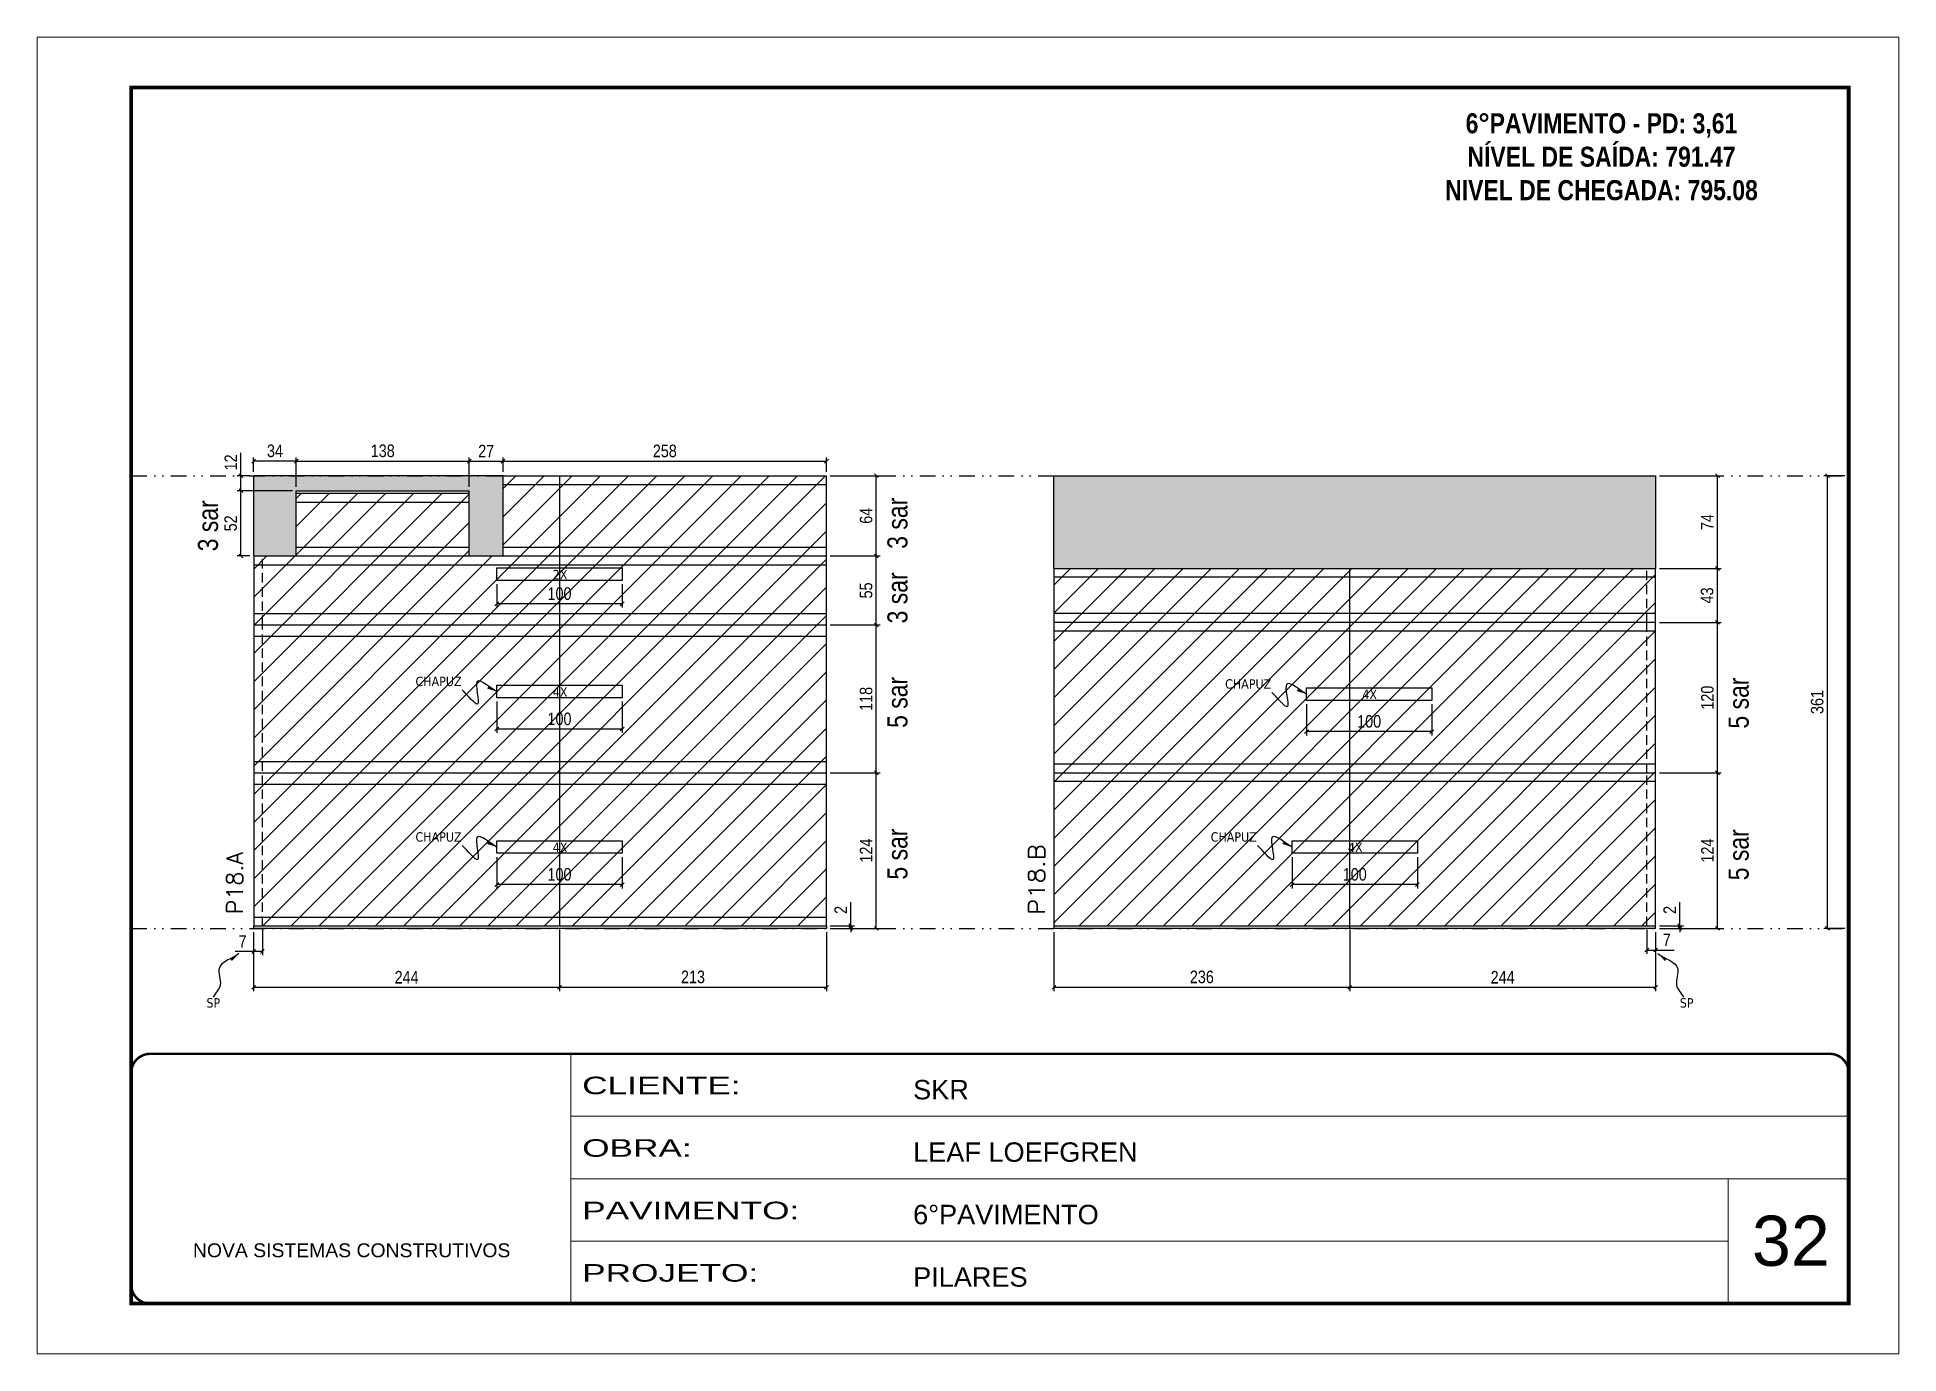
# Model space of a CAD drawing. Extents: x 14400 to 27878, y -21631 to 6985.
# Drawn here: x 19182 to 20667, y -2105 to -1055 of the extents above; entities that cross this region are included whole.
import ezdxf

# ---------------------------------------------------------------- set-up
doc = ezdxf.new("R2010")
doc.units = 0
for name, pattern in [('CONTINUO', [0]), ('DASHED', [0.75, 0.5, -0.25]), ('DIVIDE2', [0.625, 0.25, -0.125, 0, -0.125, 0, -0.125]), ('HIDDEN', [0.375, 0.25, -0.125])]:
    doc.linetypes.add(name, pattern=pattern)
for name, color, linetype, lineweight in [('CARIMBO', 255, 'Continuous', 9), ('Folhas', 255, 'Continuous', 9), ('Hachura', 251, 'Continuous', 9), ('SARRAFO DE PRESSAO', 251, 'DASHED', 9), ('Texto Seção', 7, 'Continuous', 15)]:
    doc.layers.add(name, color=color, linetype=linetype, lineweight=lineweight)
for name, color, linetype in [('COTA', 241, 'Continuous'), ('NOMENCLATURA', 7, 'Continuous'), ('Nível', 160, 'Continuous'), ('Painéis', 200, 'Continuous'), ('Romaneio', 10, 'Continuous'), ('SARR_2.2x10', 60, 'Continuous'), ('SARR_2.2x7', 40, 'Continuous'), ('Sarrafo de Pressão', 42, 'HIDDEN'), ('texto', 7, 'Continuous')]:
    doc.layers.add(name, color=color, linetype=linetype)
doc.styles.add('ARIAL', font='arial.ttf')
doc.styles.add('ARIAL_NARROW', font='ARIALN.TTF', dxfattribs={"height": 0.2})
doc.styles.add('COTA TECNICA', font='techl___.ttf', dxfattribs={"height": 10})
doc.styles.add('COTA TECNICA-50', font='techl___.ttf', dxfattribs={"height": 10})
doc.styles.add('REGUA-120', font='ROMANS.shx', dxfattribs={"height": 15})
doc.styles.add('ROMANC', font='techb___.ttf', dxfattribs={"height": 2.5})
doc.styles.get("Standard").update_dxf_attribs({"font": 'arial.ttf'})
doc.styles.add('Tecnologia', font='')
doc.styles.get('Tecnologia').set_extended_font_data('Forgotten Futurist')
doc.dimstyles.new('COTA PAINEL-50', dxfattribs={"dimtxt": 10, "dimasz": 3, "dimexe": 3, "dimexo": 3, "dimgap": 3, "dimtad": 1, "dimdec": 1, "dimzin": 12, "dimdsep": 46, "dimtxsty": 'COTA TECNICA-50', "dimblk1": 'OBLIQUE', "dimblk2": 'OBLIQUE', "dimsah": 1, "dimcen": 0.9, "dimclrd": 4, "dimclre": 4, "dimclrt": 240, "dimadec": 1, "dimazin": 3, "dimtfac": 1, "dimtdec": 1, "dimtmove": 0, "dimatfit": 3, "dimfxl": 1, "dimtolj": 1, "dimtzin": 12, "dimarcsym": 0})
doc.dimstyles.new('PAINEL', dxfattribs={"dimtxt": 10, "dimasz": 3, "dimexe": 3, "dimexo": 3, "dimgap": 3, "dimtad": 1, "dimdec": 1, "dimzin": 12, "dimdsep": 46, "dimtxsty": 'COTA TECNICA', "dimblk1": 'OBLIQUE', "dimblk2": 'OBLIQUE', "dimsah": 1, "dimcen": 0.9, "dimclrd": 4, "dimclre": 4, "dimclrt": 240, "dimadec": 1, "dimazin": 3, "dimtfac": 1, "dimtdec": 1, "dimtmove": 0, "dimatfit": 3, "dimfxl": 1, "dimtolj": 1, "dimtzin": 12, "dimarcsym": 0})
doc.dimstyles.get("Standard").update_dxf_attribs({"dimtxt": 0.18, "dimasz": 0.18, "dimexe": 0.18, "dimexo": 0.0625, "dimgap": 0.09, "dimtad": 0, "dimtih": 1, "dimtoh": 1, "dimdec": 4, "dimzin": 0, "dimdsep": 46, "dimtxsty": 'Standard', "dimcen": 0.09, "dimadec": 0, "dimazin": 0, "dimtfac": 1, "dimtdec": 4, "dimtofl": 0, "dimtmove": 0, "dimatfit": 3, "dimfxl": 1, "dimtolj": 1, "dimtzin": 0, "dimarcsym": 0})

msp = doc.modelspace()

# ---------------------------------------------------------------- texts
at = {"layer": 'CARIMBO', "style": 'ARIAL'}
msp.add_text('32', height=40, dxfattribs=at).set_placement((20549.83, -2035.15))
at = {"layer": 'NOMENCLATURA', "style": 'ARIAL_NARROW'}
for s, p in [('3 sar', (19326.16, -1465.32)), ('3 sar', (19876.16, -1463.32)), ('3 sar', (19876.16, -1522.82)), ('5 sar', (19876.16, -1606.13)), ('5 sar', (20547.23, -1606.69)), ('5 sar', (19876.16, -1727.13)), ('5 sar', (20547.23, -1727.69))]:
    msp.add_text(s, height=16, rotation=90, dxfattribs=at).set_placement(p)
at = {"layer": 'NOMENCLATURA', "color": 2, "insert": (20429.81, -1089.24), "char_height": 16, "attachment_point": 2, "style": 'ROMANC'}
msp.add_mtext_dynamic_manual_height_columns('\\P6°PAVIMENTO - PD: 3,61\\PNÍVEL DE SAÍDA: 791.47\\PNIVEL DE CHEGADA: 795.08', width=432.3511, gutter_width=1, heights=[0], dxfattribs=at)
at = {"layer": 'texto', "color": 0, "char_height": 7.5, "attachment_point": 5}
for s, insert in [('{\\fTahoma|b0|i0|c0|p34;\\C4;2X}', (19599.04, -1483.9)), ('{\\fTahoma|b0|i0|c0|p34;\\C4;CHAPUZ}', (19502.09, -1569.16)), ('{\\fTahoma|b0|i0|c0|p34;\\C4;4X}', (19599.04, -1577.46)), ('{\\fTahoma|b0|i0|c0|p34;\\C4;CHAPUZ}', (20147.94, -1571.16)), ('{\\fTahoma|b0|i0|c0|p34;\\C4;4X}', (20244.88, -1579.46)), ('{\\fTahoma|b0|i0|c0|p34;\\C4;CHAPUZ}', (19502.09, -1693.16)), ('{\\fTahoma|b0|i0|c0|p34;\\C4;CHAPUZ}', (20136.44, -1693.16)), ('{\\fTahoma|b0|i0|c0|p34;\\C4;4X}', (19599.04, -1701.46)), ('{\\fTahoma|b0|i0|c0|p34;\\C4;4X}', (20233.38, -1701.46)), ('{\\fTahoma|b0|i0|c0|p34;\\C4;SP}', (19322.4, -1825.51)), ('{\\fTahoma|b0|i0|c0|p34;\\C4;SP}', (20497.76, -1825.51))]:
    msp.add_mtext(s, dxfattribs=dict(at, insert=insert))
at = {"layer": 'Texto Seção', "style": 'REGUA-120', "width": 1.1}
msp.add_text('P18.B', height=13, rotation=90, dxfattribs=at).set_placement((19985.74, -1755.25))
at = {"layer": 'Texto Seção', "insert": (19346.03, -1754.76), "char_height": 13, "width": 285.3299, "attachment_point": 7, "rotation": 90, "style": 'REGUA-120'}
msp.add_mtext('P18.A', dxfattribs=at)

# ---------------------------------------------------------------- blocks, each defined once
blk = doc.blocks.new('9999999999')
at = {"color": 30, "linetype": 'CONTINUO'}
for p, q in [((98564.6, 34230.2), (98564.6, 34429.4)), ((98564.6, 34379.6), (99584, 34379.6)), ((98564.6, 34329.8), (99488, 34329.8)), ((99584, 34329.8), (99488, 34329.8)), ((99488, 34329.8), (99488, 34230.2)), ((98564.6, 34280), (99488, 34280))]:
    blk.add_line(p, q, dxfattribs=at)
at = {"color": 30, "linetype": 'CONTINUO', "const_width": 2}
blk.add_lwpolyline([(99584, 34230.2), (99584, 34414.4, 0.414214), (99569, 34429.4), (98229, 34429.4, 0.414214), (98214, 34414.4), (98214, 34245.2, 0.414214), (98229, 34230.2), (99584, 34230.2)], format="xyb", dxfattribs=at)
at = {"layer": 'Folhas'}
blk.add_lwpolyline([(98139, 34190.2), (99624, 34190.2), (99624, 35240.2), (98139, 35240.2)], close=True, dxfattribs=at)
at = {"layer": 'Folhas', "color": 30, "const_width": 3}
blk.add_lwpolyline([(98214, 34230.2), (99584, 34230.2), (99584, 35200.2), (98214, 35200.2)], close=True, dxfattribs=at)
at = {"color": 7, "linetype": 'Continuous', "ltscale": 5, "style": 'ARIAL'}
for s, height, p in [('SKR', 15.48, (98837.7, 34393.1)), ('LEAF LOEFGREN', 15.483, (98837.7, 34343.3)), ('6°PAVIMENTO', 15.483, (98837.7, 34293.5)), ('NOVA SISTEMAS CONSTRUTIVOS', 11.059, (98263.2, 34267.2)), ('PILARES', 15.48, (98837.7, 34243.7))]:
    blk.add_text(s, height=height, dxfattribs=at).set_placement(p)
at = {"layer": 'Folhas', "color": 7, "style": 'Tecnologia', "width": 1.5}
for s, p in [('CLIENTE:', (98573.7, 34397.2)), ('OBRA:', (98573.7, 34347.3)), ('PAVIMENTO:', (98573.7, 34297.5)), ('PROJETO:', (98573.7, 34247.7))]:
    blk.add_text(s, height=14, dxfattribs=at).set_placement(p)
blk = doc.blocks.new('_Oblique')
at = {"color": 0, "linetype": 'ByBlock', "lineweight": -2}
blk.add_line((-0.5, -0.5), (0.5, 0.5), dxfattribs=at)
blk = doc.blocks.new('*D3276')
at = {"layer": 'COTA', "color": 4, "lineweight": -2, "transparency": 16777216}
for p, q in [((19361.6, -1767), (19361.6, -1787.5)), ((19354.6, -1769), (19354.6, -1787.5)), ((19354.6, -1784.5), (19339.9, -1784.5)), ((19361.6, -1784.5), (19354.6, -1784.5))]:
    blk.add_line(p, q, dxfattribs=at)
at = {"layer": 'Defpoints', "color": 0, "transparency": 16777216}
for p in [(19354.6, -1766), (19361.6, -1764), (19354.6, -1784.5)]:
    blk.add_point(p, dxfattribs=at)
at = {"layer": 'COTA', "color": 4, "lineweight": -2, "transparency": 16777216, "xscale": 3, "yscale": 3, "zscale": 3, "rotation": 180}
blk.add_blockref('_Oblique', (19354.6, -1784.5), dxfattribs=at)
at = {"layer": 'COTA', "color": 4, "lineweight": -2, "transparency": 16777216, "xscale": 3, "yscale": 3, "zscale": 3}
blk.add_blockref('_Oblique', (19361.6, -1784.5), dxfattribs=at)
at = {"layer": 'COTA', "color": 240, "transparency": 16777216, "insert": (19345.8, -1776.5), "char_height": 10, "attachment_point": 5, "style": 'COTA TECNICA-50'}
blk.add_mtext('\\A1;7', dxfattribs=at)
blk = doc.blocks.new('*D3277')
at = {"layer": 'Defpoints', "color": 0, "linetype": 'ByBlock', "transparency": 16777216}
for p in [(19811.6, -1642), (19851.3, -1642), (19811.6, -1766)]:
    blk.add_point(p, dxfattribs=at)
at = {"layer": 'Romaneio', "color": 4, "linetype": 'ByBlock', "lineweight": -2, "transparency": 16777216}
for p, q in [((19814.6, -1642), (19854.3, -1642)), ((19851.3, -1766), (19851.3, -1642)), ((19814.6, -1766), (19854.3, -1766))]:
    blk.add_line(p, q, dxfattribs=at)
at = {"layer": 'Romaneio', "color": 4, "linetype": 'ByBlock', "lineweight": -2, "transparency": 16777216, "xscale": 3, "yscale": 3, "zscale": 3}
for p, rotation in [((19851.3, -1642), 90), ((19851.3, -1766), 270)]:
    blk.add_blockref('_Oblique', p, dxfattribs=dict(at, rotation=rotation))
at = {"layer": 'Romaneio', "color": 240, "linetype": 'ByBlock', "transparency": 16777216, "insert": (19843.2, -1704), "char_height": 10, "attachment_point": 5, "rotation": 90, "style": 'COTA TECNICA'}
blk.add_mtext('\\A1;124', dxfattribs=at)
blk = doc.blocks.new('*D3278')
at = {"layer": 'COTA', "color": 4, "lineweight": -2, "transparency": 16777216}
for p, q in [((19830.9, -1764), (19830.9, -1745.2)), ((19814.6, -1764), (19833.9, -1764)), ((19814.6, -1766), (19833.9, -1766)), ((19830.9, -1766), (19830.9, -1764)), ((19830.9, -1766), (19830.9, -1769))]:
    blk.add_line(p, q, dxfattribs=at)
at = {"layer": 'Defpoints', "color": 0, "transparency": 16777216}
for p in [(19811.6, -1764), (19811.6, -1766), (19830.9, -1766)]:
    blk.add_point(p, dxfattribs=at)
at = {"layer": 'COTA', "color": 4, "lineweight": -2, "transparency": 16777216, "xscale": 3, "yscale": 3, "zscale": 3}
for p, rotation in [((19830.9, -1764), 270), ((19830.9, -1766), 90)]:
    blk.add_blockref('_Oblique', p, dxfattribs=dict(at, rotation=rotation))
at = {"layer": 'COTA', "color": 240, "transparency": 16777216, "insert": (19822.9, -1751.3), "char_height": 10, "attachment_point": 5, "rotation": 90, "style": 'COTA TECNICA-50'}
blk.add_mtext('\\A1;2', dxfattribs=at)
blk = doc.blocks.new('*D3279')
at = {"layer": 'COTA', "color": 4, "lineweight": -2, "transparency": 16777216}
for p, q in [((19598.6, -1767), (19598.6, -1816)), ((19354.6, -1769), (19354.6, -1816)), ((19354.6, -1813), (19598.6, -1813))]:
    blk.add_line(p, q, dxfattribs=at)
at = {"layer": 'Defpoints', "color": 0, "transparency": 16777216}
for p in [(19354.6, -1766), (19598.6, -1764), (19598.6, -1813)]:
    blk.add_point(p, dxfattribs=at)
at = {"layer": 'COTA', "color": 4, "lineweight": -2, "transparency": 16777216, "xscale": 3, "yscale": 3, "zscale": 3, "rotation": 180}
blk.add_blockref('_Oblique', (19354.6, -1813), dxfattribs=at)
at = {"layer": 'COTA', "color": 4, "lineweight": -2, "transparency": 16777216, "xscale": 3, "yscale": 3, "zscale": 3}
blk.add_blockref('_Oblique', (19598.6, -1813), dxfattribs=at)
at = {"layer": 'COTA', "color": 240, "transparency": 16777216, "insert": (19476.6, -1805), "char_height": 10, "attachment_point": 5, "style": 'COTA TECNICA-50'}
blk.add_mtext('\\A1;244', dxfattribs=at)
blk = doc.blocks.new('*D3280')
at = {"layer": 'COTA', "color": 4, "lineweight": -2, "transparency": 16777216}
for p, q in [((19598.6, -1767), (19598.6, -1816)), ((19811.6, -1769), (19811.6, -1816)), ((19598.6, -1813), (19811.6, -1813))]:
    blk.add_line(p, q, dxfattribs=at)
at = {"layer": 'Defpoints', "color": 0, "transparency": 16777216}
for p in [(19598.6, -1764), (19811.6, -1766), (19811.6, -1813)]:
    blk.add_point(p, dxfattribs=at)
at = {"layer": 'COTA', "color": 4, "lineweight": -2, "transparency": 16777216, "xscale": 3, "yscale": 3, "zscale": 3, "rotation": 180}
blk.add_blockref('_Oblique', (19598.6, -1813), dxfattribs=at)
at = {"layer": 'COTA', "color": 4, "lineweight": -2, "transparency": 16777216, "xscale": 3, "yscale": 3, "zscale": 3}
blk.add_blockref('_Oblique', (19811.6, -1813), dxfattribs=at)
at = {"layer": 'COTA', "color": 240, "transparency": 16777216, "insert": (19705.1, -1804.8), "char_height": 10, "attachment_point": 5, "style": 'COTA TECNICA-50'}
blk.add_mtext('\\A1;213', dxfattribs=at)
blk = doc.blocks.new('*D3281')
at = {"layer": 'COTA', "color": 4, "linetype": 'ByBlock', "lineweight": -2, "transparency": 16777216}
for p, q in [((19548.6, -1709.2), (19548.6, -1734.1)), ((19648.6, -1709.2), (19648.6, -1734.1)), ((19648.6, -1731.1), (19548.6, -1731.1))]:
    blk.add_line(p, q, dxfattribs=at)
at = {"layer": 'Defpoints', "color": 0, "linetype": 'ByBlock', "transparency": 16777216}
for p in [(19548.6, -1706.2), (19648.6, -1706.2), (19548.6, -1731.1)]:
    blk.add_point(p, dxfattribs=at)
at = {"layer": 'COTA', "color": 4, "linetype": 'ByBlock', "lineweight": -2, "transparency": 16777216, "xscale": 3, "yscale": 3, "zscale": 3, "rotation": 180}
blk.add_blockref('_Oblique', (19548.6, -1731.1), dxfattribs=at)
at = {"layer": 'COTA', "color": 4, "linetype": 'ByBlock', "lineweight": -2, "transparency": 16777216, "xscale": 3, "yscale": 3, "zscale": 3}
blk.add_blockref('_Oblique', (19648.6, -1731.1), dxfattribs=at)
at = {"layer": 'COTA', "color": 240, "linetype": 'ByBlock', "transparency": 16777216, "insert": (19598.6, -1723), "char_height": 10, "attachment_point": 5, "style": 'COTA TECNICA'}
blk.add_mtext('\\A1;100', dxfattribs=at)
blk = doc.blocks.new('*D3282')
at = {"layer": 'COTA', "color": 4, "lineweight": -2, "transparency": 16777216}
for p, q in [((20466, -1767), (20466, -1786.3)), ((20473, -1769), (20473, -1786.3)), ((20466, -1783.3), (20473, -1783.3)), ((20473, -1783.3), (20487.7, -1783.3))]:
    blk.add_line(p, q, dxfattribs=at)
at = {"layer": 'Defpoints', "color": 0, "transparency": 16777216}
for p in [(20466, -1764), (20473, -1766), (20473, -1783.3)]:
    blk.add_point(p, dxfattribs=at)
at = {"layer": 'COTA', "color": 4, "lineweight": -2, "transparency": 16777216, "xscale": 3, "yscale": 3, "zscale": 3, "rotation": 180}
blk.add_blockref('_Oblique', (20466, -1783.3), dxfattribs=at)
at = {"layer": 'COTA', "color": 4, "lineweight": -2, "transparency": 16777216, "xscale": 3, "yscale": 3, "zscale": 3}
blk.add_blockref('_Oblique', (20473, -1783.3), dxfattribs=at)
at = {"layer": 'COTA', "color": 240, "transparency": 16777216, "insert": (20481.9, -1775.2), "char_height": 10, "attachment_point": 5, "style": 'COTA TECNICA-50'}
blk.add_mtext('\\A1;7', dxfattribs=at)
blk = doc.blocks.new('*D3283')
at = {"layer": 'COTA', "color": 4, "lineweight": -2, "transparency": 16777216}
for p, q in [((20492.2, -1764), (20492.2, -1745.2)), ((20476, -1764), (20495.2, -1764)), ((20476, -1766), (20495.2, -1766)), ((20492.2, -1766), (20492.2, -1764)), ((20492.2, -1766), (20492.2, -1769))]:
    blk.add_line(p, q, dxfattribs=at)
at = {"layer": 'Defpoints', "color": 0, "transparency": 16777216}
for p in [(20473, -1764), (20473, -1766), (20492.2, -1766)]:
    blk.add_point(p, dxfattribs=at)
at = {"layer": 'COTA', "color": 4, "lineweight": -2, "transparency": 16777216, "xscale": 3, "yscale": 3, "zscale": 3}
for p, rotation in [((20492.2, -1764), 270), ((20492.2, -1766), 90)]:
    blk.add_blockref('_Oblique', p, dxfattribs=dict(at, rotation=rotation))
at = {"layer": 'COTA', "color": 240, "transparency": 16777216, "insert": (20484.2, -1751.3), "char_height": 10, "attachment_point": 5, "rotation": 90, "style": 'COTA TECNICA-50'}
blk.add_mtext('\\A1;2', dxfattribs=at)
blk = doc.blocks.new('*D3284')
at = {"layer": 'COTA', "color": 4, "lineweight": -2, "transparency": 16777216}
for p, q in [((20476, -1642), (20525.4, -1642)), ((20522.4, -1766), (20522.4, -1642)), ((20476, -1766), (20525.4, -1766))]:
    blk.add_line(p, q, dxfattribs=at)
at = {"layer": 'Defpoints', "color": 0, "transparency": 16777216}
for p in [(20473, -1642), (20522.4, -1642), (20473, -1766)]:
    blk.add_point(p, dxfattribs=at)
at = {"layer": 'COTA', "color": 4, "lineweight": -2, "transparency": 16777216, "xscale": 3, "yscale": 3, "zscale": 3}
for p, rotation in [((20522.4, -1642), 90), ((20522.4, -1766), 270)]:
    blk.add_blockref('_Oblique', p, dxfattribs=dict(at, rotation=rotation))
at = {"layer": 'COTA', "color": 240, "transparency": 16777216, "insert": (20514.3, -1704), "char_height": 10, "attachment_point": 5, "rotation": 90, "style": 'COTA TECNICA'}
blk.add_mtext('\\A1;124', dxfattribs=at)
blk = doc.blocks.new('*D3285')
at = {"layer": 'COTA', "color": 4, "linetype": 'ByBlock', "lineweight": -2, "transparency": 16777216}
for p, q in [((20183, -1709.2), (20183, -1734.1)), ((20283, -1709.2), (20283, -1734.1)), ((20283, -1731.1), (20183, -1731.1))]:
    blk.add_line(p, q, dxfattribs=at)
at = {"layer": 'Defpoints', "color": 0, "linetype": 'ByBlock', "transparency": 16777216}
for p in [(20183, -1706.2), (20283, -1706.2), (20183, -1731.1)]:
    blk.add_point(p, dxfattribs=at)
at = {"layer": 'COTA', "color": 4, "linetype": 'ByBlock', "lineweight": -2, "transparency": 16777216, "xscale": 3, "yscale": 3, "zscale": 3, "rotation": 180}
blk.add_blockref('_Oblique', (20183, -1731.1), dxfattribs=at)
at = {"layer": 'COTA', "color": 4, "linetype": 'ByBlock', "lineweight": -2, "transparency": 16777216, "xscale": 3, "yscale": 3, "zscale": 3}
blk.add_blockref('_Oblique', (20283, -1731.1), dxfattribs=at)
at = {"layer": 'COTA', "color": 240, "linetype": 'ByBlock', "transparency": 16777216, "insert": (20233, -1723), "char_height": 10, "attachment_point": 5, "style": 'COTA TECNICA'}
blk.add_mtext('\\A1;100', dxfattribs=at)
blk = doc.blocks.new('*D3286')
at = {"layer": 'COTA', "color": 4, "lineweight": -2, "transparency": 16777216}
for p, q in [((20229, -1767), (20229, -1816)), ((19993, -1769), (19993, -1816)), ((19993, -1813), (20229, -1813))]:
    blk.add_line(p, q, dxfattribs=at)
at = {"layer": 'Defpoints', "color": 0, "transparency": 16777216}
for p in [(19993, -1766), (20229, -1764), (20229, -1813)]:
    blk.add_point(p, dxfattribs=at)
at = {"layer": 'COTA', "color": 4, "lineweight": -2, "transparency": 16777216, "xscale": 3, "yscale": 3, "zscale": 3, "rotation": 180}
blk.add_blockref('_Oblique', (19993, -1813), dxfattribs=at)
at = {"layer": 'COTA', "color": 4, "lineweight": -2, "transparency": 16777216, "xscale": 3, "yscale": 3, "zscale": 3}
blk.add_blockref('_Oblique', (20229, -1813), dxfattribs=at)
at = {"layer": 'COTA', "color": 240, "transparency": 16777216, "insert": (20111, -1804.8), "char_height": 10, "attachment_point": 5, "style": 'COTA TECNICA'}
blk.add_mtext('\\A1;236', dxfattribs=at)
blk = doc.blocks.new('*D3287')
at = {"layer": 'COTA', "color": 4, "lineweight": -2, "transparency": 16777216}
for p, q in [((20229, -1767), (20229, -1816)), ((20473, -1769), (20473, -1816)), ((20229, -1813), (20473, -1813))]:
    blk.add_line(p, q, dxfattribs=at)
at = {"layer": 'Defpoints', "color": 0, "transparency": 16777216}
for p in [(20229, -1764), (20473, -1766), (20473, -1813)]:
    blk.add_point(p, dxfattribs=at)
at = {"layer": 'COTA', "color": 4, "lineweight": -2, "transparency": 16777216, "xscale": 3, "yscale": 3, "zscale": 3, "rotation": 180}
blk.add_blockref('_Oblique', (20229, -1813), dxfattribs=at)
at = {"layer": 'COTA', "color": 4, "lineweight": -2, "transparency": 16777216, "xscale": 3, "yscale": 3, "zscale": 3}
blk.add_blockref('_Oblique', (20473, -1813), dxfattribs=at)
at = {"layer": 'COTA', "color": 240, "transparency": 16777216, "insert": (20351, -1805), "char_height": 10, "attachment_point": 5, "style": 'COTA TECNICA'}
blk.add_mtext('\\A1;244', dxfattribs=at)
blk = doc.blocks.new('*D3288')
at = {"layer": 'COTA', "color": 4, "lineweight": -2, "transparency": 16777216}
for p, q in [((19814.6, -1405), (19854.3, -1405)), ((19851.3, -1469), (19851.3, -1405)), ((19814.6, -1469), (19854.3, -1469))]:
    blk.add_line(p, q, dxfattribs=at)
at = {"layer": 'Defpoints', "color": 0, "transparency": 16777216}
for p in [(19811.6, -1405), (19851.3, -1405), (19811.6, -1469)]:
    blk.add_point(p, dxfattribs=at)
at = {"layer": 'COTA', "color": 4, "lineweight": -2, "transparency": 16777216, "xscale": 3, "yscale": 3, "zscale": 3}
for p, rotation in [((19851.3, -1405), 90), ((19851.3, -1469), 270)]:
    blk.add_blockref('_Oblique', p, dxfattribs=dict(at, rotation=rotation))
at = {"layer": 'COTA', "color": 240, "transparency": 16777216, "insert": (19843.2, -1437), "char_height": 10, "attachment_point": 5, "rotation": 90, "style": 'COTA TECNICA'}
blk.add_mtext('\\A1;64', dxfattribs=at)
blk = doc.blocks.new('*D3289')
at = {"layer": 'COTA', "color": 4, "lineweight": -2, "transparency": 16777216}
for p, q in [((19354.6, -1402), (19354.6, -1390.4)), ((19388.6, -1393.4), (19354.6, -1393.4)), ((19388.6, -1414), (19388.6, -1390.4))]:
    blk.add_line(p, q, dxfattribs=at)
at = {"layer": 'Defpoints', "color": 0, "transparency": 16777216}
for p in [(19354.6, -1393.4), (19354.6, -1405), (19388.6, -1417)]:
    blk.add_point(p, dxfattribs=at)
at = {"layer": 'COTA', "color": 4, "lineweight": -2, "transparency": 16777216, "xscale": 3, "yscale": 3, "zscale": 3, "rotation": 180}
blk.add_blockref('_Oblique', (19354.6, -1393.4), dxfattribs=at)
at = {"layer": 'COTA', "color": 4, "lineweight": -2, "transparency": 16777216, "xscale": 3, "yscale": 3, "zscale": 3}
blk.add_blockref('_Oblique', (19388.6, -1393.4), dxfattribs=at)
at = {"layer": 'COTA', "color": 240, "transparency": 16777216, "insert": (19371.6, -1385.2), "char_height": 10, "attachment_point": 5, "style": 'COTA TECNICA'}
blk.add_mtext('\\A1;34', dxfattribs=at)
blk = doc.blocks.new('*D3290')
at = {"layer": 'COTA', "color": 4, "lineweight": -2, "transparency": 16777216}
for p, q in [((19388.6, -1414), (19388.6, -1390.4)), ((19388.6, -1393.4), (19526.6, -1393.4)), ((19526.6, -1414), (19526.6, -1390.4))]:
    blk.add_line(p, q, dxfattribs=at)
at = {"layer": 'Defpoints', "color": 0, "transparency": 16777216}
for p in [(19526.6, -1393.4), (19388.6, -1417), (19526.6, -1417)]:
    blk.add_point(p, dxfattribs=at)
at = {"layer": 'COTA', "color": 4, "lineweight": -2, "transparency": 16777216, "xscale": 3, "yscale": 3, "zscale": 3, "rotation": 180}
blk.add_blockref('_Oblique', (19388.6, -1393.4), dxfattribs=at)
at = {"layer": 'COTA', "color": 4, "lineweight": -2, "transparency": 16777216, "xscale": 3, "yscale": 3, "zscale": 3}
blk.add_blockref('_Oblique', (19526.6, -1393.4), dxfattribs=at)
at = {"layer": 'COTA', "color": 240, "transparency": 16777216, "insert": (19457.6, -1385.2), "char_height": 10, "attachment_point": 5, "style": 'COTA TECNICA'}
blk.add_mtext('\\A1;138', dxfattribs=at)
blk = doc.blocks.new('*D3291')
at = {"layer": 'COTA', "color": 4, "lineweight": -2, "transparency": 16777216}
for p, q in [((19526.6, -1414), (19526.6, -1390.4)), ((19526.6, -1393.4), (19553.6, -1393.4)), ((19553.6, -1402), (19553.6, -1390.4))]:
    blk.add_line(p, q, dxfattribs=at)
at = {"layer": 'Defpoints', "color": 0, "transparency": 16777216}
for p in [(19553.6, -1393.4), (19553.6, -1405), (19526.6, -1417)]:
    blk.add_point(p, dxfattribs=at)
at = {"layer": 'COTA', "color": 4, "lineweight": -2, "transparency": 16777216, "xscale": 3, "yscale": 3, "zscale": 3, "rotation": 180}
blk.add_blockref('_Oblique', (19526.6, -1393.4), dxfattribs=at)
at = {"layer": 'COTA', "color": 4, "lineweight": -2, "transparency": 16777216, "xscale": 3, "yscale": 3, "zscale": 3}
blk.add_blockref('_Oblique', (19553.6, -1393.4), dxfattribs=at)
at = {"layer": 'COTA', "color": 240, "transparency": 16777216, "insert": (19540.1, -1385.4), "char_height": 10, "attachment_point": 5, "style": 'COTA TECNICA'}
blk.add_mtext('\\A1;27', dxfattribs=at)
blk = doc.blocks.new('*D3292')
at = {"layer": 'COTA', "color": 4, "lineweight": -2, "transparency": 16777216}
for p, q in [((19385.6, -1417), (19341.5, -1417)), ((19344.5, -1469), (19344.5, -1417)), ((19351.6, -1469), (19341.5, -1469))]:
    blk.add_line(p, q, dxfattribs=at)
at = {"layer": 'Defpoints', "color": 0, "transparency": 16777216}
for p in [(19344.5, -1417), (19388.6, -1417), (19354.6, -1469)]:
    blk.add_point(p, dxfattribs=at)
at = {"layer": 'COTA', "color": 4, "lineweight": -2, "transparency": 16777216, "xscale": 3, "yscale": 3, "zscale": 3}
for p, rotation in [((19344.5, -1417), 90), ((19344.5, -1469), 270)]:
    blk.add_blockref('_Oblique', p, dxfattribs=dict(at, rotation=rotation))
at = {"layer": 'COTA', "color": 240, "transparency": 16777216, "insert": (19336.3, -1443), "char_height": 10, "attachment_point": 5, "rotation": 90, "style": 'COTA TECNICA'}
blk.add_mtext('\\A1;52', dxfattribs=at)
blk = doc.blocks.new('*D3293')
at = {"layer": 'COTA', "color": 4, "lineweight": -2, "transparency": 16777216}
for p, q in [((19344.5, -1405), (19344.5, -1386.7)), ((19351.6, -1405), (19341.5, -1405)), ((19344.5, -1417), (19344.5, -1405)), ((19385.6, -1417), (19341.5, -1417))]:
    blk.add_line(p, q, dxfattribs=at)
at = {"layer": 'Defpoints', "color": 0, "transparency": 16777216}
for p in [(19344.5, -1405), (19354.6, -1405), (19388.6, -1417)]:
    blk.add_point(p, dxfattribs=at)
at = {"layer": 'COTA', "color": 4, "lineweight": -2, "transparency": 16777216, "xscale": 3, "yscale": 3, "zscale": 3}
for p, rotation in [((19344.5, -1405), 90), ((19344.5, -1417), 270)]:
    blk.add_blockref('_Oblique', p, dxfattribs=dict(at, rotation=rotation))
at = {"layer": 'COTA', "color": 240, "transparency": 16777216, "insert": (19336.4, -1394.4), "char_height": 10, "attachment_point": 5, "rotation": 90, "style": 'COTA TECNICA'}
blk.add_mtext('\\A1;12', dxfattribs=at)
blk = doc.blocks.new('*D3294')
at = {"layer": 'COTA', "color": 4, "lineweight": -2, "transparency": 16777216}
for p, q in [((19553.6, -1402), (19553.6, -1390.4)), ((19553.6, -1393.4), (19811.6, -1393.4)), ((19811.6, -1402), (19811.6, -1390.4))]:
    blk.add_line(p, q, dxfattribs=at)
at = {"layer": 'Defpoints', "color": 0, "transparency": 16777216}
for p in [(19811.6, -1393.4), (19553.6, -1405), (19811.6, -1405)]:
    blk.add_point(p, dxfattribs=at)
at = {"layer": 'COTA', "color": 4, "lineweight": -2, "transparency": 16777216, "xscale": 3, "yscale": 3, "zscale": 3, "rotation": 180}
blk.add_blockref('_Oblique', (19553.6, -1393.4), dxfattribs=at)
at = {"layer": 'COTA', "color": 4, "lineweight": -2, "transparency": 16777216, "xscale": 3, "yscale": 3, "zscale": 3}
blk.add_blockref('_Oblique', (19811.6, -1393.4), dxfattribs=at)
at = {"layer": 'COTA', "color": 240, "transparency": 16777216, "insert": (19682.6, -1385.3), "char_height": 10, "attachment_point": 5, "style": 'COTA TECNICA'}
blk.add_mtext('\\A1;258', dxfattribs=at)
blk = doc.blocks.new('*D3273')
at = {"layer": 'COTA', "color": 4, "lineweight": -2, "transparency": 16777216}
for p, q in [((20476, -1522), (20525.4, -1522)), ((20522.4, -1642), (20522.4, -1522)), ((20476, -1642), (20525.4, -1642))]:
    blk.add_line(p, q, dxfattribs=at)
at = {"layer": 'Defpoints', "color": 0, "transparency": 16777216}
for p in [(20473, -1522), (20522.4, -1522), (20473, -1642)]:
    blk.add_point(p, dxfattribs=at)
at = {"layer": 'COTA', "color": 4, "lineweight": -2, "transparency": 16777216, "xscale": 3, "yscale": 3, "zscale": 3}
for p, rotation in [((20522.4, -1522), 90), ((20522.4, -1642), 270)]:
    blk.add_blockref('_Oblique', p, dxfattribs=dict(at, rotation=rotation))
at = {"layer": 'COTA', "color": 240, "transparency": 16777216, "insert": (20514.3, -1582), "char_height": 10, "attachment_point": 5, "rotation": 90, "style": 'COTA TECNICA'}
blk.add_mtext('\\A1;120', dxfattribs=at)
blk = doc.blocks.new('*D3274')
at = {"layer": 'COTA', "color": 4, "linetype": 'ByBlock', "lineweight": -2, "transparency": 16777216}
for p, q in [((19548.6, -1585.2), (19548.6, -1610.1)), ((19648.6, -1585.2), (19648.6, -1610.1)), ((19648.6, -1607.1), (19548.6, -1607.1))]:
    blk.add_line(p, q, dxfattribs=at)
at = {"layer": 'Defpoints', "color": 0, "linetype": 'ByBlock', "transparency": 16777216}
for p in [(19548.6, -1582.2), (19648.6, -1582.2), (19548.6, -1607.1)]:
    blk.add_point(p, dxfattribs=at)
at = {"layer": 'COTA', "color": 4, "linetype": 'ByBlock', "lineweight": -2, "transparency": 16777216, "xscale": 3, "yscale": 3, "zscale": 3, "rotation": 180}
blk.add_blockref('_Oblique', (19548.6, -1607.1), dxfattribs=at)
at = {"layer": 'COTA', "color": 4, "linetype": 'ByBlock', "lineweight": -2, "transparency": 16777216, "xscale": 3, "yscale": 3, "zscale": 3}
blk.add_blockref('_Oblique', (19648.6, -1607.1), dxfattribs=at)
at = {"layer": 'COTA', "color": 240, "linetype": 'ByBlock', "transparency": 16777216, "insert": (19598.6, -1599), "char_height": 10, "attachment_point": 5, "style": 'COTA TECNICA'}
blk.add_mtext('\\A1;100', dxfattribs=at)
blk = doc.blocks.new('*D3275')
at = {"layer": 'COTA', "color": 4, "linetype": 'ByBlock', "lineweight": -2, "transparency": 16777216}
for p, q in [((20194.5, -1587.2), (20194.5, -1612.1)), ((20294.5, -1587.2), (20294.5, -1612.1)), ((20294.5, -1609.1), (20194.5, -1609.1))]:
    blk.add_line(p, q, dxfattribs=at)
at = {"layer": 'Defpoints', "color": 0, "linetype": 'ByBlock', "transparency": 16777216}
for p in [(20194.5, -1584.2), (20294.5, -1584.2), (20194.5, -1609.1)]:
    blk.add_point(p, dxfattribs=at)
at = {"layer": 'COTA', "color": 4, "linetype": 'ByBlock', "lineweight": -2, "transparency": 16777216, "xscale": 3, "yscale": 3, "zscale": 3, "rotation": 180}
blk.add_blockref('_Oblique', (20194.5, -1609.1), dxfattribs=at)
at = {"layer": 'COTA', "color": 4, "linetype": 'ByBlock', "lineweight": -2, "transparency": 16777216, "xscale": 3, "yscale": 3, "zscale": 3}
blk.add_blockref('_Oblique', (20294.5, -1609.1), dxfattribs=at)
at = {"layer": 'COTA', "color": 240, "linetype": 'ByBlock', "transparency": 16777216, "insert": (20244.5, -1601), "char_height": 10, "attachment_point": 5, "style": 'COTA TECNICA'}
blk.add_mtext('\\A1;100', dxfattribs=at)
blk = doc.blocks.new('*D3322')
at = {"layer": 'COTA', "color": 4, "lineweight": -2, "transparency": 16777216}
for p, q in [((20624, -1405), (20607.1, -1405)), ((20610.1, -1766), (20610.1, -1405)), ((20624, -1766), (20607.1, -1766))]:
    blk.add_line(p, q, dxfattribs=at)
at = {"layer": 'Defpoints', "color": 0, "transparency": 16777216}
for p in [(20610.1, -1405), (20627, -1405), (20627, -1766)]:
    blk.add_point(p, dxfattribs=at)
at = {"layer": 'COTA', "color": 4, "lineweight": -2, "transparency": 16777216, "xscale": 3, "yscale": 3, "zscale": 3}
for p, rotation in [((20610.1, -1405), 90), ((20610.1, -1766), 270)]:
    blk.add_blockref('_Oblique', p, dxfattribs=dict(at, rotation=rotation))
at = {"layer": 'COTA', "color": 240, "transparency": 16777216, "insert": (20601.9, -1585.5), "char_height": 10, "attachment_point": 5, "rotation": 90, "style": 'COTA TECNICA'}
blk.add_mtext('\\A1;361', dxfattribs=at)
blk = doc.blocks.new('*D3323')
at = {"layer": 'COTA', "color": 4, "lineweight": -2, "transparency": 16777216}
for p, q in [((19814.6, -1524), (19854.3, -1524)), ((19851.3, -1642), (19851.3, -1524)), ((19814.6, -1642), (19854.3, -1642))]:
    blk.add_line(p, q, dxfattribs=at)
at = {"layer": 'Defpoints', "color": 0, "transparency": 16777216}
for p in [(19811.6, -1524), (19851.3, -1524), (19811.6, -1642)]:
    blk.add_point(p, dxfattribs=at)
at = {"layer": 'COTA', "color": 4, "lineweight": -2, "transparency": 16777216, "xscale": 3, "yscale": 3, "zscale": 3}
for p, rotation in [((19851.3, -1524), 90), ((19851.3, -1642), 270)]:
    blk.add_blockref('_Oblique', p, dxfattribs=dict(at, rotation=rotation))
at = {"layer": 'COTA', "color": 240, "transparency": 16777216, "insert": (19843.2, -1583), "char_height": 10, "attachment_point": 5, "rotation": 90, "style": 'COTA TECNICA'}
blk.add_mtext('\\A1;118', dxfattribs=at)
blk = doc.blocks.new('*D3324')
at = {"layer": 'COTA', "color": 4, "lineweight": -2, "transparency": 16777216}
for p, q in [((19814.6, -1469), (19854.3, -1469)), ((19851.3, -1524), (19851.3, -1469)), ((19814.6, -1524), (19854.3, -1524))]:
    blk.add_line(p, q, dxfattribs=at)
at = {"layer": 'Defpoints', "color": 0, "transparency": 16777216}
for p in [(19811.6, -1469), (19851.3, -1469), (19811.6, -1524)]:
    blk.add_point(p, dxfattribs=at)
at = {"layer": 'COTA', "color": 4, "lineweight": -2, "transparency": 16777216, "xscale": 3, "yscale": 3, "zscale": 3}
for p, rotation in [((19851.3, -1469), 90), ((19851.3, -1524), 270)]:
    blk.add_blockref('_Oblique', p, dxfattribs=dict(at, rotation=rotation))
at = {"layer": 'COTA', "color": 240, "transparency": 16777216, "insert": (19843.2, -1496.5), "char_height": 10, "attachment_point": 5, "rotation": 90, "style": 'COTA TECNICA'}
blk.add_mtext('\\A1;55', dxfattribs=at)
blk = doc.blocks.new('*D3325')
at = {"layer": 'COTA', "color": 4, "linetype": 'ByBlock', "lineweight": -2, "transparency": 16777216}
for p, q in [((19548.6, -1491.6), (19548.6, -1510.2)), ((19648.6, -1491.6), (19648.6, -1510.2)), ((19648.6, -1507.2), (19548.6, -1507.2))]:
    blk.add_line(p, q, dxfattribs=at)
at = {"layer": 'Defpoints', "color": 0, "linetype": 'ByBlock', "transparency": 16777216}
for p in [(19548.6, -1488.6), (19648.6, -1488.6), (19548.6, -1507.2)]:
    blk.add_point(p, dxfattribs=at)
at = {"layer": 'COTA', "color": 4, "linetype": 'ByBlock', "lineweight": -2, "transparency": 16777216, "xscale": 3, "yscale": 3, "zscale": 3, "rotation": 180}
blk.add_blockref('_Oblique', (19548.6, -1507.2), dxfattribs=at)
at = {"layer": 'COTA', "color": 4, "linetype": 'ByBlock', "lineweight": -2, "transparency": 16777216, "xscale": 3, "yscale": 3, "zscale": 3}
blk.add_blockref('_Oblique', (19648.6, -1507.2), dxfattribs=at)
at = {"layer": 'COTA', "color": 240, "linetype": 'ByBlock', "transparency": 16777216, "insert": (19598.6, -1499.1), "char_height": 10, "attachment_point": 5, "style": 'COTA TECNICA'}
blk.add_mtext('\\A1;100', dxfattribs=at)
blk = doc.blocks.new('*D3326')
at = {"layer": 'COTA', "color": 4, "lineweight": -2, "transparency": 16777216}
for p, q in [((20476, -1479), (20525.4, -1479)), ((20522.4, -1522), (20522.4, -1479)), ((20476, -1522), (20525.4, -1522))]:
    blk.add_line(p, q, dxfattribs=at)
at = {"layer": 'Defpoints', "color": 0, "transparency": 16777216}
for p in [(20473, -1479), (20522.4, -1479), (20473, -1522)]:
    blk.add_point(p, dxfattribs=at)
at = {"layer": 'COTA', "color": 4, "lineweight": -2, "transparency": 16777216, "xscale": 3, "yscale": 3, "zscale": 3}
for p, rotation in [((20522.4, -1479), 90), ((20522.4, -1522), 270)]:
    blk.add_blockref('_Oblique', p, dxfattribs=dict(at, rotation=rotation))
at = {"layer": 'COTA', "color": 240, "transparency": 16777216, "insert": (20514.1, -1500.5), "char_height": 10, "attachment_point": 5, "rotation": 90, "style": 'COTA TECNICA'}
blk.add_mtext('\\A1;43', dxfattribs=at)
blk = doc.blocks.new('*D3327')
at = {"layer": 'COTA', "color": 4, "lineweight": -2, "transparency": 16777216}
for p, q in [((20476, -1405), (20525.4, -1405)), ((20522.4, -1479), (20522.4, -1405)), ((20476, -1479), (20525.4, -1479))]:
    blk.add_line(p, q, dxfattribs=at)
at = {"layer": 'Defpoints', "color": 0, "transparency": 16777216}
for p in [(20473, -1405), (20522.4, -1405), (20473, -1479)]:
    blk.add_point(p, dxfattribs=at)
at = {"layer": 'COTA', "color": 4, "lineweight": -2, "transparency": 16777216, "xscale": 3, "yscale": 3, "zscale": 3}
for p, rotation in [((20522.4, -1405), 90), ((20522.4, -1479), 270)]:
    blk.add_blockref('_Oblique', p, dxfattribs=dict(at, rotation=rotation))
at = {"layer": 'COTA', "color": 240, "transparency": 16777216, "insert": (20514.3, -1442), "char_height": 10, "attachment_point": 5, "rotation": 90, "style": 'COTA TECNICA'}
blk.add_mtext('\\A1;74', dxfattribs=at)

# ---------------------------------------------------------------- dimensions: what is measured, and where the dimension line sits
at = {"layer": 'COTA'}
for base, p1, p2, dimstyle, picture, middle in [((19354.65, -1393.43), (19388.65, -1417.02), (19354.65, -1405.02), 'PAINEL', '*D3289', (19371.65, -1385.21)), ((19526.65, -1393.43), (19388.65, -1417.02), (19526.65, -1417.02), 'PAINEL', '*D3290', (19457.65, -1385.19)), ((19553.65, -1393.43), (19526.65, -1417.02), (19553.65, -1405.02), 'PAINEL', '*D3291', (19540.15, -1385.36)), ((19811.65, -1393.43), (19553.65, -1405.02), (19811.65, -1405.02), 'PAINEL', '*D3294', (19682.65, -1385.3)), ((19598.65, -1813.05), (19354.65, -1766.02), (19598.65, -1764.02), 'COTA PAINEL-50', '*D3279', (19476.65, -1804.97)), ((19811.65, -1813.05), (19598.65, -1764.02), (19811.65, -1766.02), 'COTA PAINEL-50', '*D3280', (19705.15, -1804.83)), ((20228.99, -1813.05), (19992.99, -1766.02), (20228.99, -1764.02), 'PAINEL', '*D3286', (20110.99, -1804.83)), ((20472.99, -1783.26), (20465.99, -1764.02), (20472.99, -1766.02), 'COTA PAINEL-50', '*D3282', (20481.85, -1775.18))]:
    dim = msp.add_linear_dim(base=base, p1=p1, p2=p2, dimstyle=dimstyle, dxfattribs=at)
    dim.commit()
    dim.dimension.update_dxf_attribs({"geometry": picture, "text_midpoint": middle})
for base, p1, p2, angle, dimstyle, picture, middle in [((19344.45, -1405.02), (19388.65, -1417.02), (19354.65, -1405.02), 90, 'PAINEL', '*D3293', (19336.39, -1394.36)), ((19851.29, -1405.02), (19811.65, -1469.02), (19811.65, -1405.02), 90, 'PAINEL', '*D3288', (19843.18, -1437.02)), ((20522.35, -1405.02), (20472.99, -1479.02), (20472.99, -1405.02), 90, 'PAINEL', '*D3327', (20514.28, -1442.02)), ((20610.13, -1405.02), (20626.97, -1766.02), (20626.97, -1405.02), 90, 'PAINEL', '*D3322', (20601.91, -1585.52)), ((19344.45, -1417.02), (19354.65, -1469.02), (19388.65, -1417.02), 90, 'PAINEL', '*D3292', (19336.34, -1443.02)), ((20522.35, -1479.02), (20472.99, -1522.02), (20472.99, -1479.02), 90, 'PAINEL', '*D3326', (20514.13, -1500.52)), ((19851.29, -1524.02), (19811.65, -1642.02), (19811.65, -1524.02), 90, 'PAINEL', '*D3323', (19843.19, -1583.02)), ((20522.35, -1522.02), (20472.99, -1642.02), (20472.99, -1522.02), 90, 'PAINEL', '*D3273', (20514.25, -1582.02)), ((20522.35, -1642.02), (20472.99, -1766.02), (20472.99, -1642.02), 90, 'PAINEL', '*D3284', (20514.28, -1704.02)), ((19354.65, -1784.53), (19361.65, -1764.02), (19354.65, -1766.02), 180, 'COTA PAINEL-50', '*D3276', (19345.78, -1776.45))]:
    dim = msp.add_linear_dim(base=base, p1=p1, p2=p2, angle=angle, dimstyle=dimstyle, dxfattribs=at)
    dim.commit()
    dim.dimension.update_dxf_attribs({"geometry": picture, "text_midpoint": middle})
dim = msp.add_linear_dim(base=(19851.29, -1469.02), p1=(19811.65, -1524.02), p2=(19811.65, -1469.02), angle=90, dimstyle='PAINEL', override={"dimtmove": 1}, dxfattribs=at)
dim.commit()
dim.dimension.update_dxf_attribs({"geometry": '*D3324', "text_midpoint": (19843.18, -1496.52)})
at = {"layer": 'COTA', "linetype": 'ByBlock'}
for base, p1, p2, picture, middle in [((19548.65, -1507.16), (19648.65, -1488.61), (19548.65, -1488.61), '*D3325', (19598.65, -1499.06)), ((19548.65, -1607.1), (19648.65, -1582.17), (19548.65, -1582.17), '*D3274', (19598.65, -1599)), ((20194.49, -1609.1), (20294.49, -1584.17), (20194.49, -1584.17), '*D3275', (20244.49, -1601)), ((19548.65, -1731.1), (19648.65, -1706.17), (19548.65, -1706.17), '*D3281', (19598.65, -1723)), ((20182.99, -1731.1), (20282.99, -1706.17), (20182.99, -1706.17), '*D3285', (20232.99, -1723))]:
    dim = msp.add_linear_dim(base=base, p1=p1, p2=p2, dimstyle='PAINEL', dxfattribs=at)
    dim.commit()
    dim.dimension.update_dxf_attribs({"geometry": picture, "text_midpoint": middle})
at = {"layer": 'COTA'}
for base, p1, p2, picture, middle in [((19830.9, -1766.02), (19811.65, -1764.02), (19811.65, -1766.02), '*D3278', (19830.9, -1751.27)), ((20492.24, -1766.02), (20472.99, -1764.02), (20472.99, -1766.02), '*D3283', (20492.24, -1751.27))]:
    dim = msp.add_linear_dim(base=base, p1=p1, p2=p2, angle=90, dimstyle='COTA PAINEL-50', dxfattribs=at)
    dim.commit()
    dim.dimension.update_dxf_attribs({"geometry": picture, "text_midpoint": middle, "dimtype": 160})
dim = msp.add_linear_dim(base=(20472.99, -1813.05), p1=(20228.99, -1764.02), p2=(20472.99, -1766.02), dimstyle='PAINEL', override={"dimtmove": 1}, dxfattribs=at)
dim.commit()
dim.dimension.update_dxf_attribs({"geometry": '*D3287', "text_midpoint": (20350.99, -1804.97)})
at = {"layer": 'Romaneio', "linetype": 'ByBlock'}
dim = msp.add_aligned_dim(p1=(19811.65, -1766.02), p2=(19811.65, -1642.02), distance=-39.64, dimstyle='PAINEL', dxfattribs=at)
dim.commit()
dim.dimension.update_dxf_attribs({"geometry": '*D3277', "text_midpoint": (19843.21, -1704.02)})

# ---------------------------------------------------------------- hatches: boundary and pattern name
at = {"layer": 'COTA'}
h = msp.add_hatch(dxfattribs=at)
h.set_pattern_fill('AR-CONC', color=256, scale=0.03)
h.paths.add_polyline_path([(19553.65, -1405.02), (19354.65, -1405.02), (19354.65, -1469.02), (19388.65, -1469.02), (19388.65, -1417.02), (19526.65, -1417.02), (19526.65, -1469.02), (19553.65, -1469.02)])
h = msp.add_hatch(dxfattribs=at)
h.set_pattern_fill('AR-CONC', color=256, scale=0.03)
h.paths.add_polyline_path([(20472.99, -1405.02), (19992.99, -1405.02), (19992.99, -1479.02), (20472.99, -1479.02)])
at = {"layer": 'Hachura'}
h = msp.add_hatch(dxfattribs=at)
h.set_pattern_fill('ANSI31', color=256, scale=5)
h.paths.add_polyline_path([(19526.65, -1419.02), (19388.65, -1419.02), (19388.65, -1469.02), (19526.65, -1469.02)])
h.paths.add_polyline_path([(19598.65, -1405.02), (19553.65, -1405.02), (19553.65, -1469.02), (19598.65, -1469.02)])
h.paths.add_polyline_path([(19811.65, -1405.02), (19598.65, -1405.02), (19598.65, -1469.02), (19811.65, -1469.02)])
h.paths.add_polyline_path([(19811.65, -1469.02), (19598.65, -1469.02), (19598.65, -1524.02), (19811.65, -1524.02)])
h.paths.add_polyline_path([(19598.65, -1469.02), (19553.65, -1469.02), (19354.65, -1469.02), (19354.65, -1524.02), (19598.65, -1524.02)])
h.paths.add_polyline_path([(19598.65, -1524.02), (19354.65, -1524.02), (19354.65, -1642.02), (19598.65, -1642.02)])
h.paths.add_polyline_path([(19811.65, -1524.02), (19598.65, -1524.02), (19598.65, -1642.02), (19811.65, -1642.02)])
h.paths.add_polyline_path([(19811.65, -1642.02), (19598.65, -1642.02), (19598.65, -1764.02), (19811.65, -1764.02)])
h.paths.add_polyline_path([(19598.65, -1642.02), (19354.65, -1642.02), (19354.65, -1764.02), (19598.65, -1764.02)])
h = msp.add_hatch(dxfattribs=at)
h.set_pattern_fill('ANSI31', color=256, scale=5)
h.paths.add_polyline_path([(20228.99, -1479.02), (19992.99, -1479.02), (19992.99, -1522.02), (20228.99, -1522.02)])
h.paths.add_polyline_path([(20472.99, -1479.02), (20228.99, -1479.02), (20228.99, -1522.02), (20472.99, -1522.02)])
h.paths.add_polyline_path([(20472.99, -1522.02), (20228.99, -1522.02), (20228.99, -1642.02), (20472.99, -1642.02)])
h.paths.add_polyline_path([(20228.99, -1522.02), (19992.99, -1522.02), (19992.99, -1642.02), (20228.99, -1642.02)])
h.paths.add_polyline_path([(20228.99, -1642.02), (19992.99, -1642.02), (19992.99, -1764.02), (20228.99, -1764.02)])
h.paths.add_polyline_path([(20472.99, -1642.02), (20228.99, -1642.02), (20228.99, -1764.02), (20472.99, -1764.02)])

# ---------------------------------------------------------------- linework, layer by layer
at = {"layer": 'COTA'}
for p, q in [((19354.65, -1469.02), (19354.65, -1405.02)), ((19553.65, -1405.02), (19354.65, -1405.02)), ((19992.99, -1479.02), (19992.99, -1405.02)), ((19992.99, -1405.02), (20472.99, -1405.02)), ((20472.99, -1405.02), (20472.99, -1479.02))]:
    msp.add_line(p, q, dxfattribs=at)
at = {"layer": 'Nível', "color": 4, "linetype": 'DIVIDE2', "ltscale": 50}
for p, q in [((19256.97, -1405.02), (20626.97, -1405.02)), ((19256.97, -1766.02), (20626.97, -1766.02))]:
    msp.add_line(p, q, dxfattribs=at)
at = {"layer": 'Painéis'}
for p, q in [((19553.65, -1405.02), (19811.65, -1405.02)), ((19553.65, -1469.02), (19553.65, -1405.02)), ((19598.65, -1405.02), (19598.65, -1764.02)), ((19811.65, -1764.02), (19811.65, -1405.02)), ((19388.65, -1469.02), (19388.65, -1417.02)), ((19388.65, -1417.02), (19526.65, -1417.02)), ((19388.65, -1419.02), (19526.65, -1419.02)), ((19526.65, -1469.02), (19526.65, -1417.02)), ((19354.65, -1469.02), (19811.65, -1469.02)), ((19354.65, -1469.02), (19354.65, -1764.02)), ((19992.99, -1479.02), (19992.99, -1766.02)), ((19992.99, -1479.02), (20472.99, -1479.02)), ((20228.99, -1766.02), (20228.99, -1479.02)), ((20472.99, -1766.02), (20472.99, -1479.02)), ((19354.65, -1524.02), (19811.65, -1524.02)), ((20472.99, -1522.02), (19992.99, -1522.02)), ((19354.65, -1642.02), (19811.65, -1642.02)), ((19992.99, -1642.02), (20472.99, -1642.02))]:
    msp.add_line(p, q, dxfattribs=at)
msp.add_lwpolyline([(19811.65, -1766.02), (19354.65, -1766.02), (19354.65, -1764.02), (19811.65, -1764.02)], close=True, dxfattribs=at)
for points in [[(19992.99, -1764.02), (20472.99, -1764.02)], [(20472.99, -1766.02), (19992.99, -1766.02)]]:
    msp.add_lwpolyline(points, dxfattribs=at)
at = {"layer": 'SARR_2.2x10'}
for points in [[(19548.65, -1478.61), (19648.65, -1478.61), (19648.65, -1488.61), (19548.65, -1488.61)], [(19548.65, -1572.17), (19648.65, -1572.17), (19648.65, -1582.17), (19548.65, -1582.17)], [(20194.49, -1574.17), (20294.49, -1574.17), (20294.49, -1584.17), (20194.49, -1584.17)], [(19548.65, -1696.17), (19648.65, -1696.17), (19648.65, -1706.17), (19548.65, -1706.17)], [(20182.99, -1696.17), (20282.99, -1696.17), (20282.99, -1706.17), (20182.99, -1706.17)]]:
    msp.add_lwpolyline(points, close=True, dxfattribs=at)
at = {"layer": 'SARR_2.2x7'}
for p, q in [((19553.65, -1412.02), (19811.65, -1412.02)), ((19388.65, -1426.02), (19526.65, -1426.02)), ((19388.65, -1462.02), (19526.65, -1462.02)), ((19553.65, -1462.02), (19811.65, -1462.02)), ((19354.65, -1476.02), (19811.65, -1476.02)), ((20228.99, -1486.02), (19992.99, -1486.02)), ((20472.99, -1486.02), (20228.99, -1486.02)), ((19354.65, -1515.02), (19598.65, -1515.02)), ((19598.65, -1515.02), (19811.65, -1515.02)), ((20228.99, -1515.02), (19992.99, -1515.02)), ((20228.99, -1529.02), (19992.99, -1529.02)), ((20472.99, -1515.02), (20228.99, -1515.02)), ((20472.99, -1529.02), (20228.99, -1529.02)), ((19354.65, -1533.02), (19598.65, -1533.02)), ((19598.65, -1533.02), (19811.65, -1533.02)), ((19354.65, -1633.02), (19598.65, -1633.02)), ((19598.65, -1633.02), (19811.65, -1633.02)), ((20228.99, -1635.02), (19992.99, -1635.02)), ((20472.99, -1635.02), (20228.99, -1635.02)), ((19354.65, -1651.02), (19598.65, -1651.02)), ((19598.65, -1651.02), (19811.65, -1651.02)), ((20228.99, -1649.02), (19992.99, -1649.02)), ((20472.99, -1649.02), (20228.99, -1649.02)), ((19354.65, -1757.02), (19598.65, -1757.02)), ((19598.65, -1757.02), (19811.65, -1757.02))]:
    msp.add_line(p, q, dxfattribs=at)
at = {"layer": 'Sarrafo de Pressão', "ltscale": 30}
for p, q in [((19361.65, -1524.02), (19361.65, -1469.02)), ((20465.99, -1522.02), (20465.99, -1479.02)), ((19361.65, -1764.02), (19361.65, -1524.02)), ((20465.99, -1642.02), (20465.99, -1522.02)), ((20465.99, -1764.02), (20465.99, -1642.02))]:
    msp.add_line(p, q, dxfattribs=at)

# ---------------------------------------------------------------- block references
at = {"layer": 'SARRAFO DE PRESSAO', "color": 6, "linetype": 'ByBlock'}
msp.add_blockref('9999999999', (-78957.01, -36295.5), dxfattribs=at)

msp.set_redraw_order([(e.dxf.handle, doc.entitydb.next_handle()) for e in msp.query("TEXT MTEXT ATTDEF DIMENSION ARC_DIMENSION")])  # texts and dimensions are drawn at this point

# ---------------------------------------------------------------- leaders
at = {"layer": 'COTA', "path_type": 1}
for points in [[(19548.65, -1577.17), (19532.86, -1569.16), (19533.45, -1587.03), (19521.01, -1575.89)], [(20194.49, -1579.17), (20178.7, -1571.16), (20179.29, -1589.03), (20166.85, -1577.89)], [(19548.65, -1701.17), (19532.86, -1693.16), (19533.45, -1711.03), (19521.01, -1699.89)], [(20182.99, -1701.17), (20167.2, -1693.16), (20167.79, -1711.03), (20155.35, -1699.89)], [(19342.82, -1786.2), (19327.03, -1798.03), (19327.96, -1811.04), (19322.4, -1820.82)], [(20474.82, -1786.2), (20490.6, -1798.03), (20489.68, -1811.04), (20495.23, -1820.82)]]:
    msp.add_leader(points, dimstyle='Standard', override={"dimasz": 8}, dxfattribs=at)

doc.saveas('drawing.dxf')
